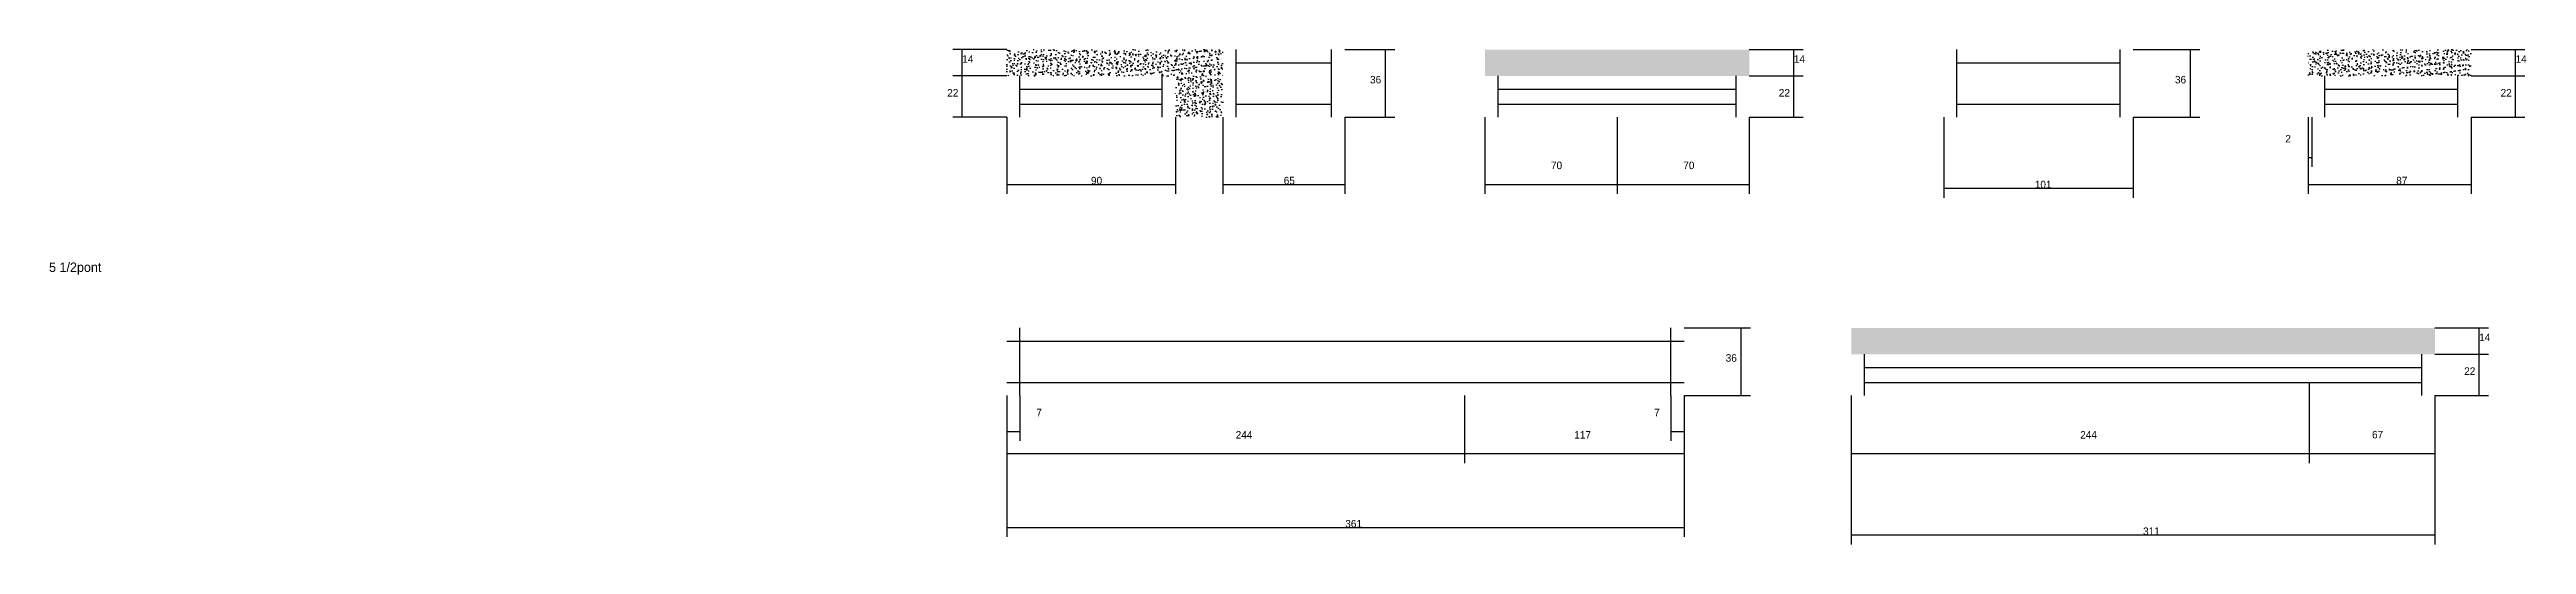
# Model space of a CAD drawing. Header units: metres. Extents: x 133478 to 135127, y 33327 to 33940.
# Drawn here: x 133493 to 134813, y 33327 to 33590 of the extents above; entities that cross this region are included whole.
import ezdxf

# ---------------------------------------------------------------- set-up
doc = ezdxf.new("R2010")
doc.units = ezdxf.units.M
for name, color, linetype in [('COTA', 4, 'Continuous'), ('NOMENCLATURA', 7, 'Continuous'), ('SARR_2.2x7', 40, 'Continuous')]:
    doc.layers.add(name, color=color, linetype=linetype)

msp = doc.modelspace()

# ---------------------------------------------------------------- texts
at = {"layer": 'COTA'}
for s, p in [('14', (133979.8, 33582.9)), ('14', (134422.9, 33582.9)), ('14', (134807.5, 33582.9)), ('22', (133971.8, 33564.9)), ('36', (134197.1, 33571.9)), ('22', (134414.9, 33564.9)), ('36', (134626, 33571.9)), ('22', (134799.5, 33564.9)), ('2', (134684.8, 33540.5)), ('70', (134293.5, 33526.3)), ('70', (134364, 33526.3)), ('90', (134048.4, 33518.2)), ('65', (134151.1, 33518.2)), ('101', (134551.3, 33516.1)), ('87', (134743.9, 33518.2)), ('14', (134788.1, 33434.8)), ('36', (134386.6, 33423.8)), ('22', (134780.1, 33416.8)), ('7', (134019.3, 33394.8)), ('7', (134348.5, 33394.8)), ('244', (134125.5, 33382.9)), ('117', (134305.9, 33382.9)), ('244', (134575.5, 33382.9)), ('67', (134731, 33383)), ('361', (134183.9, 33335.6)), ('311', (134609, 33331.6))]:
    msp.add_text(s, height=4, dxfattribs=at).set_placement(p)
at = {"layer": 'NOMENCLATURA'}
msp.add_text('5 1/2pont', height=5, dxfattribs=at).set_placement((133493.2, 33471.6))

# ---------------------------------------------------------------- hatches: boundary and pattern name
at = {"layer": 'COTA'}
h = msp.add_hatch(dxfattribs=at)
h.set_pattern_fill('AR-CONC', scale=0.03)
h.paths.add_polyline_path([(134118.7, 33589.9), (134003.5, 33589.9), (134003.5, 33575.9), (134093.4, 33575.9), (134093.4, 33553.9), (134118.7, 33553.9)])
h = msp.add_hatch(dxfattribs=at)
h.set_pattern_fill('AR-CONC', scale=0.03)
h.paths.add_polyline_path([(134399.2, 33575.9), (134399.2, 33589.9), (134258.3, 33589.9), (134258.3, 33575.9)])
h = msp.add_hatch(dxfattribs=at)
h.set_pattern_fill('AR-CONC', scale=0.03)
h.paths.add_polyline_path([(134783.8, 33575.9), (134783.8, 33589.9), (134696.9, 33589.9), (134696.9, 33575.9)])
h = msp.add_hatch(dxfattribs=at)
h.set_pattern_fill('AR-CONC', scale=0.03)
h.paths.add_polyline_path([(134764.5, 33427.8), (134764.5, 33441.8), (134453.5, 33441.8), (134453.5, 33427.8)])

# ---------------------------------------------------------------- linework, layer by layer
for p, q in [((134003.5, 33589.9), (133974.8, 33589.9)), ((133979.8, 33575.9), (133979.8, 33589.9)), ((134183.6, 33589.9), (134210.3, 33589.9)), ((134205.3, 33553.9), (134205.3, 33589.9)), ((134399.2, 33589.9), (134427.9, 33589.9)), ((134422.9, 33575.9), (134422.9, 33589.9)), ((134603.8, 33589.9), (134639.2, 33589.9)), ((134634.2, 33553.9), (134634.2, 33589.9)), ((134783.8, 33589.9), (134812.5, 33589.9)), ((134807.5, 33575.9), (134807.5, 33589.9)), ((134003.5, 33575.9), (133974.8, 33575.9)), ((134003.5, 33575.9), (133974.8, 33575.9)), ((133979.8, 33553.9), (133979.8, 33575.9)), ((134399.2, 33575.9), (134427.9, 33575.9)), ((134399.2, 33575.9), (134427.9, 33575.9)), ((134422.9, 33553.9), (134422.9, 33575.9)), ((134783.8, 33575.9), (134812.5, 33575.9)), ((134783.8, 33575.9), (134812.5, 33575.9)), ((134807.5, 33553.9), (134807.5, 33575.9)), ((134003.5, 33553.9), (133974.8, 33553.9)), ((134003.5, 33553.9), (134003.5, 33513.2)), ((134093.4, 33553.9), (134093.4, 33513.2)), ((134118.7, 33553.9), (134118.7, 33513.2)), ((134183.6, 33553.9), (134183.6, 33513.2)), ((134183.6, 33553.9), (134210.3, 33553.9)), ((134258.3, 33553.9), (134258.3, 33513.2)), ((134328.8, 33553.9), (134328.8, 33513.2)), ((134328.8, 33553.9), (134328.8, 33513.2)), ((134399.2, 33553.9), (134427.9, 33553.9)), ((134399.2, 33553.9), (134399.2, 33513.2)), ((134502.8, 33553.9), (134502.8, 33511.1)), ((134603.8, 33553.9), (134603.8, 33511.1)), ((134603.8, 33553.9), (134639.2, 33553.9)), ((134696.9, 33553.9), (134696.9, 33513.2)), ((134696.9, 33553.9), (134696.9, 33527.5)), ((134698.9, 33553.9), (134698.9, 33527.5)), ((134783.8, 33553.9), (134783.8, 33513.2)), ((134783.8, 33553.9), (134812.5, 33553.9)), ((134696.9, 33532.5), (134698.9, 33532.5)), ((134003.5, 33518.2), (134093.4, 33518.2)), ((134118.7, 33518.2), (134183.6, 33518.2)), ((134258.3, 33518.2), (134328.8, 33518.2)), ((134328.8, 33518.2), (134399.2, 33518.2)), ((134502.8, 33516.1), (134603.8, 33516.1)), ((134696.9, 33518.2), (134783.8, 33518.2)), ((134364.5, 33441.8), (134399.8, 33441.8)), ((134394.8, 33405.8), (134394.8, 33441.8)), ((134764.5, 33441.8), (134793.1, 33441.8)), ((134788.1, 33427.8), (134788.1, 33441.8)), ((134764.5, 33427.8), (134793.1, 33427.8)), ((134764.5, 33427.8), (134793.1, 33427.8)), ((134788.1, 33405.8), (134788.1, 33427.8)), ((134003.5, 33405.8), (134003.5, 33330.6)), ((134003.5, 33405.8), (134003.5, 33369.9)), ((134003.5, 33405.8), (134003.5, 33381.7)), ((134010.5, 33405.8), (134010.5, 33381.7)), ((134247.5, 33405.8), (134247.5, 33369.9)), ((134247.5, 33405.8), (134247.5, 33369.9)), ((134357.4, 33405.8), (134357.4, 33381.7)), ((134364.4, 33405.8), (134364.4, 33330.6)), ((134364.4, 33405.8), (134399.8, 33405.8)), ((134364.4, 33405.8), (134364.4, 33369.9)), ((134364.4, 33405.8), (134364.4, 33381.7)), ((134453.5, 33405.8), (134453.5, 33326.6)), ((134453.5, 33405.8), (134453.5, 33369.9)), ((134697.5, 33412.8), (134697.5, 33369.9)), ((134697.5, 33412.8), (134697.5, 33369.9)), ((134764.5, 33405.8), (134764.5, 33326.6)), ((134764.5, 33405.8), (134793.1, 33405.8)), ((134764.5, 33405.8), (134764.5, 33369.9)), ((134003.5, 33386.7), (134010.5, 33386.7)), ((134357.4, 33386.7), (134364.4, 33386.7)), ((134003.5, 33374.9), (134247.5, 33374.9)), ((134247.5, 33374.9), (134364.4, 33374.9)), ((134453.5, 33374.9), (134697.5, 33374.9)), ((134697.5, 33374.9), (134764.5, 33374.9)), ((134003.5, 33335.6), (134364.4, 33335.6)), ((134453.5, 33331.6), (134764.5, 33331.6))]:
    msp.add_line(p, q, dxfattribs=at)
at = {"layer": 'SARR_2.2x7'}
for p, q in [((134125.7, 33553.9), (134125.7, 33589.9)), ((134176.6, 33553.9), (134176.6, 33589.9)), ((134509.8, 33553.9), (134509.8, 33589.9)), ((134596.8, 33553.9), (134596.8, 33589.9)), ((134125.7, 33582.9), (134176.6, 33582.9)), ((134509.8, 33582.9), (134596.8, 33582.9)), ((134010.5, 33553.9), (134010.5, 33575.9)), ((134010.5, 33568.9), (134086.4, 33568.9)), ((134086.4, 33553.9), (134086.4, 33575.9)), ((134265.3, 33553.9), (134265.3, 33575.9)), ((134265.3, 33568.9), (134328.8, 33568.9)), ((134328.8, 33568.9), (134392.2, 33568.9)), ((134392.2, 33553.9), (134392.2, 33575.9)), ((134705.9, 33553.9), (134705.9, 33575.9)), ((134705.9, 33568.9), (134776.8, 33568.9)), ((134776.8, 33553.9), (134776.8, 33575.9)), ((134010.5, 33560.9), (134086.4, 33560.9)), ((134125.7, 33560.9), (134176.6, 33560.9)), ((134265.3, 33560.9), (134328.8, 33560.9)), ((134328.8, 33560.9), (134392.2, 33560.9)), ((134509.8, 33560.9), (134596.8, 33560.9)), ((134705.9, 33560.9), (134776.8, 33560.9)), ((134003.5, 33434.8), (134364.4, 33434.8)), ((134010.5, 33405.8), (134010.5, 33441.8)), ((134357.4, 33405.8), (134357.4, 33441.8)), ((134460.5, 33405.8), (134460.5, 33427.8)), ((134460.5, 33420.8), (134757.5, 33420.8)), ((134757.5, 33405.8), (134757.5, 33427.8)), ((134003.5, 33412.8), (134364.4, 33412.8)), ((134460.5, 33412.8), (134757.5, 33412.8))]:
    msp.add_line(p, q, dxfattribs=at)

msp.set_redraw_order([(e.dxf.handle, doc.entitydb.next_handle()) for e in msp.query("TEXT MTEXT ATTDEF DIMENSION ARC_DIMENSION")])  # texts and dimensions are drawn at this point

doc.saveas('drawing.dxf')
